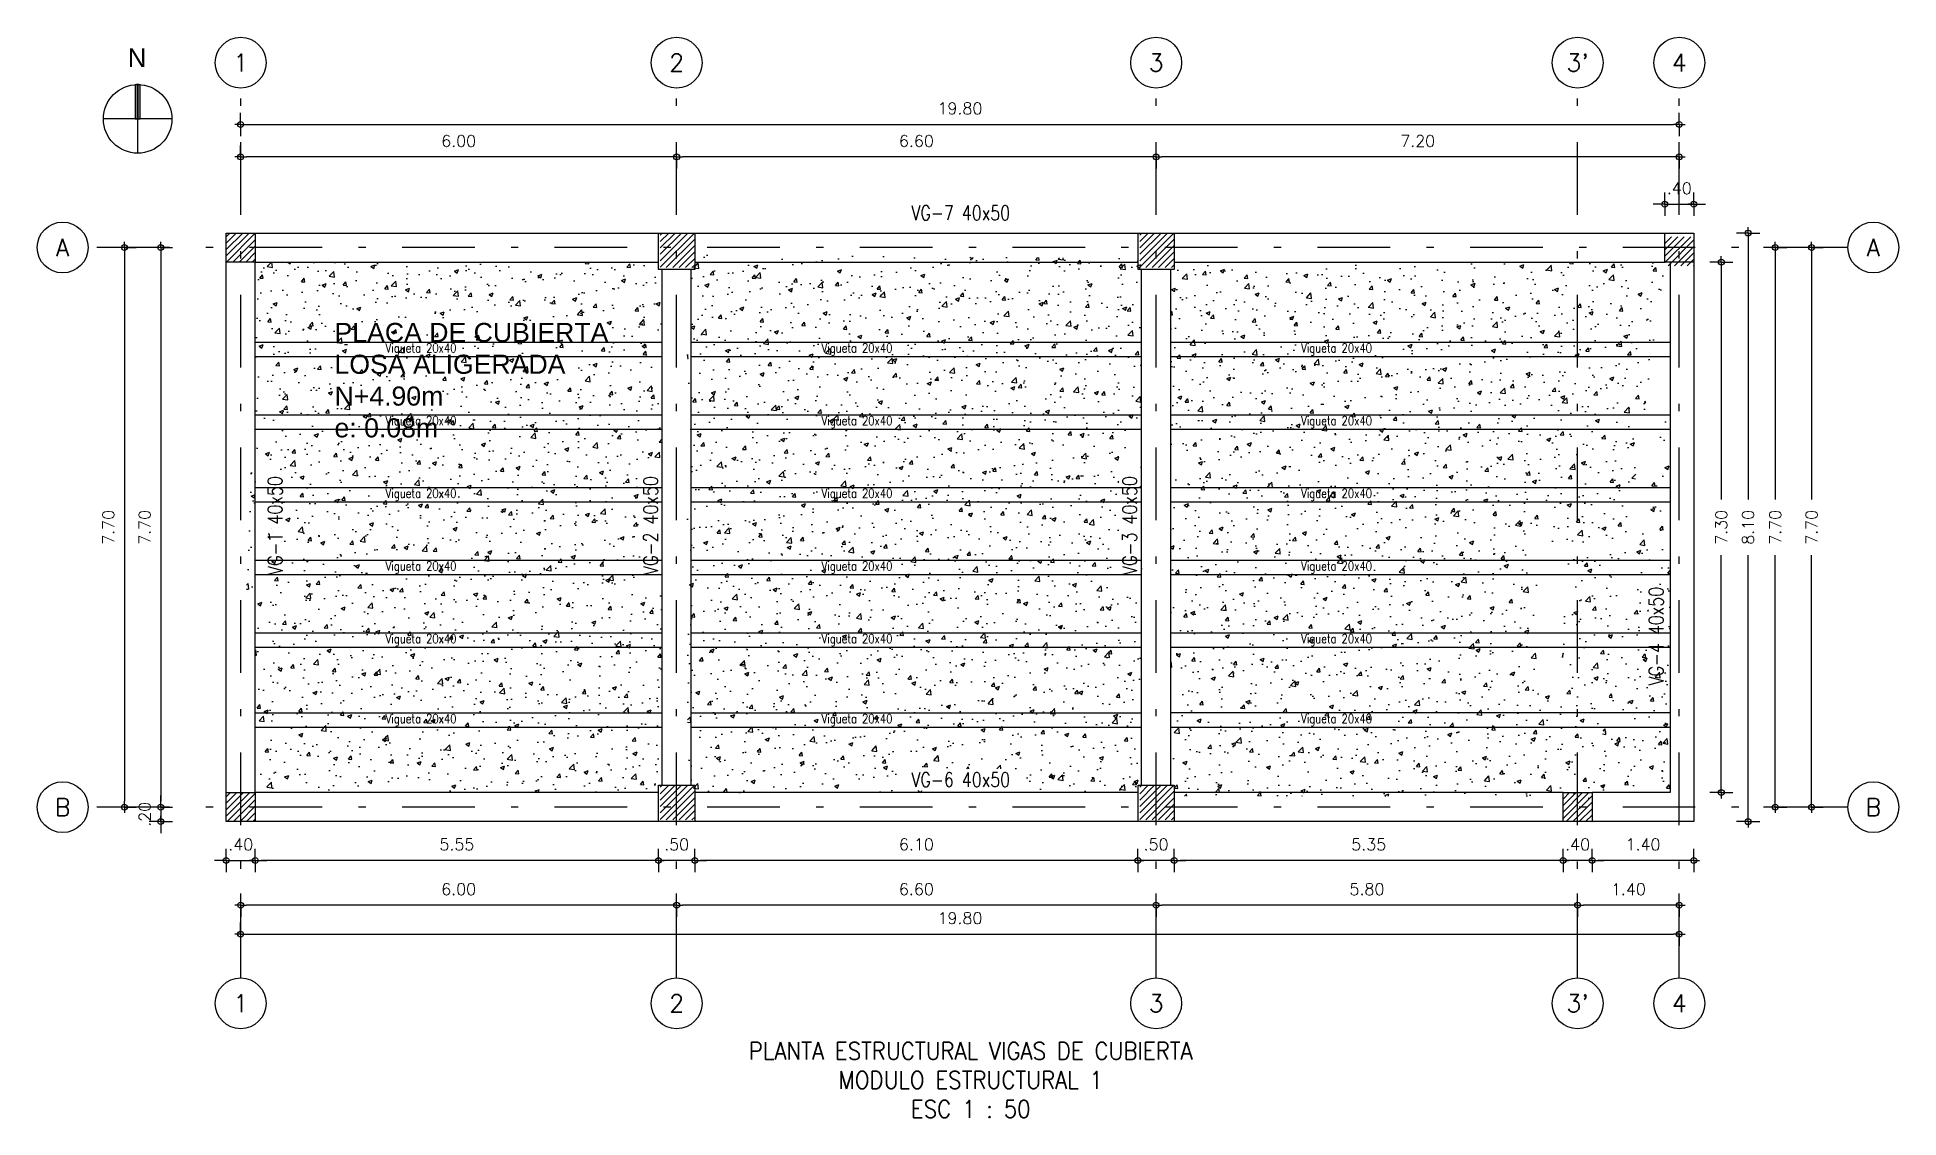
# Model space of a CAD drawing. Header units: feet. Extents: x -398 to 164, y -304 to 319.
# Drawn here: x 62.57 to 88.19, y -95.9 to -81.03 of the extents above; entities that cross this region are included whole.
import ezdxf
from ezdxf.enums import TextEntityAlignment as Align

# ---------------------------------------------------------------- set-up
doc = ezdxf.new("R2010")
doc.units = ezdxf.units.FT
doc.header["$MEASUREMENT"] = 0
doc.linetypes.add('TRAZO_Y_PUNTOX2', pattern=[2, 1, -0.5, 0, -0.5])
doc.layers.get('DEFPOINTS').update_dxf_attribs({"lineweight": 0})
for name, color, linetype in [('A-EJES', 8, 'TRAZO_Y_PUNTOX2'), ('AR', 2, 'Continuous'), ('COL-VIS', 1, 'Continuous'), ('DIM', 7, 'Continuous'), ('HATCH', 9, 'Continuous'), ('HATCH-COL', 9, 'Continuous'), ('PROV', 4, 'Continuous'), ('TX1', 60, 'Continuous'), ('VIGAS', 3, 'Continuous')]:
    doc.layers.add(name, color=color, linetype=linetype)
for name, color, linetype, lineweight in [('A_MURO', 7, 'Continuous', 40), ('A_TEXT', 154, 'Continuous', 0), ('A_TEXT-SIMB', 195, 'Continuous', 20), ('TX', 60, 'Continuous', 0)]:
    doc.layers.add(name, color=color, linetype=linetype, lineweight=lineweight)
doc.styles.add('ARIAL', font='arial.ttf')
doc.styles.add('D100N', font='romans.shx', dxfattribs={"height": 0.16})
doc.styles.add('DIM', font='arial.ttf')
doc.styles.add('ROMANS', font='romans.shx', dxfattribs={"width": 0.9})
doc.styles.add('SETEYCO', font='ROMANS.shx', dxfattribs={"width": 0.9, "height": 0.24})
doc.dimstyles.new('D100', dxfattribs={"dimtxt": 0.15, "dimasz": 0.08, "dimexe": 0, "dimexo": 0, "dimgap": 0.14, "dimtad": 1, "dimzin": 4, "dimdsep": 46, "dimtxsty": 'D100N', "dimblk1": 'DIMBLK', "dimblk2": 'DIMBLK', "dimsah": 1, "dimcen": 0.09, "dimse1": 1, "dimse2": 1, "dimclrd": 9, "dimclre": 256, "dimclrt": 256, "dimadec": 0, "dimazin": 0, "dimtfac": 6, "dimtix": 1, "dimtmove": 2, "dimatfit": 3, "dimfxl": 1, "dimtvp": 0.466667, "dimtolj": 1, "dimtzin": 4, "dimarcsym": 0})
pattern_1 = [(50, (76.04008, 0), (0.5738081, -0.0502017), [0.06, -0.66]), (355, (76.0401, 0), (-0.111001, 0.6017537), [0.048, -0.528]), (100.4514, (76.0879, -0.0042), (0.4628075, 0.5515516), [0.050992, -0.5609137]), (46.1842, (76.0401, 0.16), (0.853793, -0.132415), [0.09, -0.99]), (96.6356, (76.1112, 0.149), (0.74773, 0.779294), [0.076488, -0.84137]), (351.1842, (76.0401, 0.16), (0.7477296, 0.779295), [0.072, -0.792]), (21, (76.12008, 0.12), (0.4775256, -0.322095), [0.06, -0.66]), (326, (76.1201, 0.12), (0.1946523, 0.58012), [0.048, -0.528]), (71.4514, (76.15987, 0.09316), (0.672178, 0.2580244), [0.050992, -0.5609137]), (37.5, (76.04008, 0), (0.0097279, 0.2663151), [0, -0.5216, 0, -0.536, 0, -0.53]), (7.5, (76.04008, 0), (0.2104556, 0.3155294), [0, -0.3056, 0, -0.5096, 0, -0.202]), (327.5, (75.86168, 0), (0.42705795, -0.0180439), [0, -0.2, 0, -0.624, 0, -0.828]), (317.5, (75.78168, 0), (0.466549, 0.080084), [0, -0.26, 0, -0.4144, 0, -0.588])]

msp = doc.modelspace()

# ---------------------------------------------------------------- texts
at = {"layer": 'AR', "insert": (66.6577, -84.9608), "char_height": 0.2625, "width": 4.272752, "attachment_point": 1, "style": 'DIM'}
msp.add_mtext('PLACA DE CUBIERTA LOSA ALIGERADA N+4.90m\\Pe: 0.08m', dxfattribs=at)
at = {"layer": 'TX', "insert": (75.4146, -95.3787), "char_height": 0.24, "attachment_point": 5, "style": 'SETEYCO'}
msp.add_mtext('PLANTA ESTRUCTURAL VIGAS DE CUBIERTA\\PMODULO ESTRUCTURAL 1\\PESC 1 : 50', dxfattribs=at)
at = {"layer": 'TX1', "style": 'ROMANS', "width": 0.8}
for s, height, p in [('VG-7 40x50', 0.2, (75.2775, -83.5459)), ('Vigueta 20x40', 0.125774, (67.8492, -85.3685)), ('Vigueta 20x40', 0.125774, (73.8492, -85.3685)), ('Vigueta 20x40', 0.125774, (80.4491, -85.3681)), ('Vigueta 20x40', 0.125774, (67.8492, -86.3685)), ('Vigueta 20x40', 0.125774, (73.8492, -86.3685)), ('Vigueta 20x40', 0.125774, (80.4492, -86.3681)), ('Vigueta 20x40', 0.125774, (67.8493, -87.3685)), ('Vigueta 20x40', 0.125774, (73.8493, -87.3685)), ('Vigueta 20x40', 0.125774, (80.4492, -87.3681)), ('Vigueta 20x40', 0.125774, (67.8494, -88.3685)), ('Vigueta 20x40', 0.125774, (73.8494, -88.3685)), ('Vigueta 20x40', 0.125774, (80.4493, -88.3681)), ('Vigueta 20x40', 0.125774, (67.8494, -89.3685)), ('Vigueta 20x40', 0.125774, (73.8494, -89.3685)), ('Vigueta 20x40', 0.125774, (80.4494, -89.3681)), ('Vigueta 20x40', 0.125774, (67.8494, -90.4685)), ('Vigueta 20x40', 0.125774, (73.8494, -90.4685)), ('Vigueta 20x40', 0.125774, (80.4494, -90.4681)), ('VG-6 40x50', 0.2, (75.2775, -91.3459))]:
    msp.add_text(s, height=height, dxfattribs=at).set_placement(p, align=Align.CENTER)
for s, p in [('VG-1 40x50', (65.94, -87.7484)), ('VG-2 40x50', (71.1087, -87.7484)), ('VG-3 40x50', (77.7013, -87.7484)), ('VG-4 40x50', (84.9473, -89.2708))]:
    msp.add_text(s, height=0.2, rotation=90, dxfattribs=at).set_placement(p, align=Align.CENTER)

# ---------------------------------------------------------------- blocks, each defined once
blk = doc.blocks.new('DIMBLK')
for q in [(0, 2), (0, -2), (-1, 0), (1, 0)]:
    blk.add_line((0, 0), q)
blk.add_circle((0, 0), 0.5)
blk = doc.blocks.new('*D108')
at = {"layer": 'DEFPOINTS', "color": 0, "transparency": 16777216}
for p in [(65.117, -83.923), (64.266, -91.624), (65.816, -91.624)]:
    blk.add_point(p, dxfattribs=at)
at = {"layer": 'DIM', "color": 9, "lineweight": -2, "transparency": 16777216}
blk.add_line((64.266, -84.003), (64.266, -91.544), dxfattribs=at)
at = {"layer": 'DIM', "color": 9, "lineweight": -2, "transparency": 16777216, "xscale": 0.08, "yscale": 0.08, "zscale": 0.08}
for p, rotation in [((64.266, -83.923), 90), ((64.266, -91.624), 270)]:
    blk.add_blockref('DIMBLK', p, dxfattribs=dict(at, rotation=rotation))
at = {"layer": 'DIM', "transparency": 16777216, "insert": (64.046, -87.774), "char_height": 0.16, "attachment_point": 5, "rotation": 90, "style": 'D100N'}
blk.add_mtext('\\A1;7.70', dxfattribs=at)
blk = doc.blocks.new('*D109')
at = {"layer": 'DEFPOINTS', "color": 0, "transparency": 16777216}
for p in [(65.816, -91.624), (64.266, -91.822), (65.167, -91.822)]:
    blk.add_point(p, dxfattribs=at)
at = {"layer": 'DIM', "color": 9, "lineweight": -2, "transparency": 16777216}
for p, q in [((64.266, -91.544), (64.266, -91.464)), ((64.266, -91.624), (64.266, -91.822)), ((64.266, -91.902), (64.266, -91.982))]:
    blk.add_line(p, q, dxfattribs=at)
at = {"layer": 'DIM', "color": 9, "lineweight": -2, "transparency": 16777216, "xscale": 0.08, "yscale": 0.08, "zscale": 0.08}
for p, rotation in [((64.266, -91.624), 270), ((64.266, -91.822), 90)]:
    blk.add_blockref('DIMBLK', p, dxfattribs=dict(at, rotation=rotation))
at = {"layer": 'DIM', "transparency": 16777216, "insert": (64.046, -91.723), "char_height": 0.16, "attachment_point": 5, "rotation": 90, "style": 'D100N'}
blk.add_mtext('\\A1;.20', dxfattribs=at)
blk = doc.blocks.new('*D110')
at = {"layer": 'DEFPOINTS', "color": 0, "transparency": 16777216}
for p in [(65.117, -83.923), (63.766, -91.624), (65.117, -91.624)]:
    blk.add_point(p, dxfattribs=at)
at = {"layer": 'DIM', "color": 9, "lineweight": -2, "transparency": 16777216}
blk.add_line((63.766, -84.003), (63.766, -91.544), dxfattribs=at)
at = {"layer": 'DIM', "color": 9, "lineweight": -2, "transparency": 16777216, "xscale": 0.08, "yscale": 0.08, "zscale": 0.08}
for p, rotation in [((63.766, -83.923), 90), ((63.766, -91.624), 270)]:
    blk.add_blockref('DIMBLK', p, dxfattribs=dict(at, rotation=rotation))
at = {"layer": 'DIM', "transparency": 16777216, "insert": (63.546, -87.774), "char_height": 0.16, "attachment_point": 5, "rotation": 90, "style": 'D100N'}
blk.add_mtext('\\A1;7.70', dxfattribs=at)
blk = doc.blocks.new('*D111')
at = {"layer": 'DEFPOINTS', "color": 0, "transparency": 16777216}
for p in [(87.66, -83.923), (85.467, -91.624), (86.487, -91.624)]:
    blk.add_point(p, dxfattribs=at)
at = {"layer": 'DIM', "color": 9, "lineweight": -2, "transparency": 16777216}
for p, q in [((86.487, -84.003), (86.487, -87.39)), ((86.487, -91.544), (86.487, -88.157))]:
    blk.add_line(p, q, dxfattribs=at)
at = {"layer": 'DIM', "color": 9, "lineweight": -2, "transparency": 16777216, "xscale": 0.08, "yscale": 0.08, "zscale": 0.08}
for p, rotation in [((86.487, -83.923), 90), ((86.487, -91.624), 270)]:
    blk.add_blockref('DIMBLK', p, dxfattribs=dict(at, rotation=rotation))
at = {"layer": 'DIM', "transparency": 16777216, "insert": (86.487, -87.774), "char_height": 0.16, "attachment_point": 5, "rotation": 90, "style": 'D100N'}
blk.add_mtext('\\A1;7.70', dxfattribs=at)
blk = doc.blocks.new('*D112')
at = {"layer": 'DEFPOINTS', "color": 0, "transparency": 16777216}
for p in [(87.302, -83.923), (85.366, -91.624), (86.987, -91.624)]:
    blk.add_point(p, dxfattribs=at)
at = {"layer": 'DIM', "color": 9, "lineweight": -2, "transparency": 16777216}
for p, q in [((86.987, -84.003), (86.987, -87.39)), ((86.987, -91.544), (86.987, -88.157))]:
    blk.add_line(p, q, dxfattribs=at)
at = {"layer": 'DIM', "color": 9, "lineweight": -2, "transparency": 16777216, "xscale": 0.08, "yscale": 0.08, "zscale": 0.08}
for p, rotation in [((86.987, -83.923), 90), ((86.987, -91.624), 270)]:
    blk.add_blockref('DIMBLK', p, dxfattribs=dict(at, rotation=rotation))
at = {"layer": 'DIM', "transparency": 16777216, "insert": (86.987, -87.774), "char_height": 0.16, "attachment_point": 5, "rotation": 90, "style": 'D100N'}
blk.add_mtext('\\A1;7.70', dxfattribs=at)
blk = doc.blocks.new('*D113')
at = {"layer": 'DEFPOINTS', "color": 0, "transparency": 16777216}
for p in [(85.166, -91.624), (83.767, -91.772), (83.767, -92.974)]:
    blk.add_point(p, dxfattribs=at)
at = {"layer": 'DIM', "color": 9, "lineweight": -2, "transparency": 16777216}
blk.add_line((85.086, -92.974), (83.847, -92.974), dxfattribs=at)
at = {"layer": 'DIM', "color": 9, "lineweight": -2, "transparency": 16777216, "xscale": 0.08, "yscale": 0.08, "zscale": 0.08, "rotation": 180}
blk.add_blockref('DIMBLK', (83.767, -92.974), dxfattribs=at)
at = {"layer": 'DIM', "color": 9, "lineweight": -2, "transparency": 16777216, "xscale": 0.08, "yscale": 0.08, "zscale": 0.08}
blk.add_blockref('DIMBLK', (85.166, -92.974), dxfattribs=at)
at = {"layer": 'DIM', "transparency": 16777216, "insert": (84.467, -92.754), "char_height": 0.16, "attachment_point": 5, "style": 'D100N'}
blk.add_mtext('\\A1;1.40', dxfattribs=at)
blk = doc.blocks.new('*D114')
at = {"layer": 'DEFPOINTS', "color": 0, "transparency": 16777216}
for p in [(77.966, -91.773), (83.767, -91.772), (77.966, -92.974)]:
    blk.add_point(p, dxfattribs=at)
at = {"layer": 'DIM', "color": 9, "lineweight": -2, "transparency": 16777216}
blk.add_line((83.687, -92.974), (78.046, -92.974), dxfattribs=at)
at = {"layer": 'DIM', "color": 9, "lineweight": -2, "transparency": 16777216, "xscale": 0.08, "yscale": 0.08, "zscale": 0.08, "rotation": 180}
blk.add_blockref('DIMBLK', (77.966, -92.974), dxfattribs=at)
at = {"layer": 'DIM', "color": 9, "lineweight": -2, "transparency": 16777216, "xscale": 0.08, "yscale": 0.08, "zscale": 0.08}
blk.add_blockref('DIMBLK', (83.767, -92.974), dxfattribs=at)
at = {"layer": 'DIM', "transparency": 16777216, "insert": (80.867, -92.754), "char_height": 0.16, "attachment_point": 5, "style": 'D100N'}
blk.add_mtext('\\A1;5.80', dxfattribs=at)
blk = doc.blocks.new('*D115')
at = {"layer": 'DEFPOINTS', "color": 0, "transparency": 16777216}
for p in [(71.367, -91.822), (77.966, -91.773), (71.367, -92.974)]:
    blk.add_point(p, dxfattribs=at)
at = {"layer": 'DIM', "color": 9, "lineweight": -2, "transparency": 16777216}
blk.add_line((77.886, -92.974), (71.447, -92.974), dxfattribs=at)
at = {"layer": 'DIM', "color": 9, "lineweight": -2, "transparency": 16777216, "xscale": 0.08, "yscale": 0.08, "zscale": 0.08, "rotation": 180}
blk.add_blockref('DIMBLK', (71.367, -92.974), dxfattribs=at)
at = {"layer": 'DIM', "color": 9, "lineweight": -2, "transparency": 16777216, "xscale": 0.08, "yscale": 0.08, "zscale": 0.08}
blk.add_blockref('DIMBLK', (77.966, -92.974), dxfattribs=at)
at = {"layer": 'DIM', "transparency": 16777216, "insert": (74.667, -92.754), "char_height": 0.16, "attachment_point": 5, "style": 'D100N'}
blk.add_mtext('\\A1;6.60', dxfattribs=at)
blk = doc.blocks.new('*D116')
at = {"layer": 'DEFPOINTS', "color": 0, "transparency": 16777216}
for p in [(65.367, -91.822), (71.367, -91.822), (65.367, -92.974)]:
    blk.add_point(p, dxfattribs=at)
at = {"layer": 'DIM', "color": 9, "lineweight": -2, "transparency": 16777216}
blk.add_line((71.287, -92.974), (65.447, -92.974), dxfattribs=at)
at = {"layer": 'DIM', "color": 9, "lineweight": -2, "transparency": 16777216, "xscale": 0.08, "yscale": 0.08, "zscale": 0.08, "rotation": 180}
blk.add_blockref('DIMBLK', (65.367, -92.974), dxfattribs=at)
at = {"layer": 'DIM', "color": 9, "lineweight": -2, "transparency": 16777216, "xscale": 0.08, "yscale": 0.08, "zscale": 0.08}
blk.add_blockref('DIMBLK', (71.367, -92.974), dxfattribs=at)
at = {"layer": 'DIM', "transparency": 16777216, "insert": (68.367, -92.754), "char_height": 0.16, "attachment_point": 5, "style": 'D100N'}
blk.add_mtext('\\A1;6.00', dxfattribs=at)
blk = doc.blocks.new('*D117')
at = {"layer": 'DEFPOINTS', "color": 0, "transparency": 16777216}
for p in [(85.166, -91.624), (65.366, -91.822), (85.166, -93.372)]:
    blk.add_point(p, dxfattribs=at)
at = {"layer": 'DIM', "color": 9, "lineweight": -2, "transparency": 16777216}
blk.add_line((65.446, -93.372), (85.086, -93.372), dxfattribs=at)
at = {"layer": 'DIM', "color": 9, "lineweight": -2, "transparency": 16777216, "xscale": 0.08, "yscale": 0.08, "zscale": 0.08, "rotation": 180}
blk.add_blockref('DIMBLK', (65.366, -93.372), dxfattribs=at)
at = {"layer": 'DIM', "color": 9, "lineweight": -2, "transparency": 16777216, "xscale": 0.08, "yscale": 0.08, "zscale": 0.08}
blk.add_blockref('DIMBLK', (85.166, -93.372), dxfattribs=at)
at = {"layer": 'DIM', "transparency": 16777216, "insert": (75.266, -93.152), "char_height": 0.16, "attachment_point": 5, "style": 'D100N'}
blk.add_mtext('\\A1;19.80', dxfattribs=at)
blk = doc.blocks.new('*D118')
at = {"layer": 'DEFPOINTS', "color": 0, "transparency": 16777216}
for p in [(71.367, -82.677), (71.367, -83.722), (77.966, -83.774)]:
    blk.add_point(p, dxfattribs=at)
at = {"layer": 'DIM', "color": 9, "lineweight": -2, "transparency": 16777216}
blk.add_line((77.886, -82.677), (71.447, -82.677), dxfattribs=at)
at = {"layer": 'DIM', "color": 9, "lineweight": -2, "transparency": 16777216, "xscale": 0.08, "yscale": 0.08, "zscale": 0.08, "rotation": 180}
blk.add_blockref('DIMBLK', (71.367, -82.677), dxfattribs=at)
at = {"layer": 'DIM', "color": 9, "lineweight": -2, "transparency": 16777216, "xscale": 0.08, "yscale": 0.08, "zscale": 0.08}
blk.add_blockref('DIMBLK', (77.966, -82.677), dxfattribs=at)
at = {"layer": 'DIM', "transparency": 16777216, "insert": (74.667, -82.457), "char_height": 0.16, "attachment_point": 5, "style": 'D100N'}
blk.add_mtext('\\A1;6.60', dxfattribs=at)
blk = doc.blocks.new('*D119')
at = {"layer": 'DEFPOINTS', "color": 0, "transparency": 16777216}
for p in [(85.166, -82.229), (65.366, -83.622), (85.166, -83.774)]:
    blk.add_point(p, dxfattribs=at)
at = {"layer": 'DIM', "color": 9, "lineweight": -2, "transparency": 16777216}
blk.add_line((65.446, -82.229), (85.086, -82.229), dxfattribs=at)
at = {"layer": 'DIM', "color": 9, "lineweight": -2, "transparency": 16777216, "xscale": 0.08, "yscale": 0.08, "zscale": 0.08, "rotation": 180}
blk.add_blockref('DIMBLK', (65.366, -82.229), dxfattribs=at)
at = {"layer": 'DIM', "color": 9, "lineweight": -2, "transparency": 16777216, "xscale": 0.08, "yscale": 0.08, "zscale": 0.08}
blk.add_blockref('DIMBLK', (85.166, -82.229), dxfattribs=at)
at = {"layer": 'DIM', "transparency": 16777216, "insert": (75.266, -82.009), "char_height": 0.16, "attachment_point": 5, "style": 'D100N'}
blk.add_mtext('\\A1;19.80', dxfattribs=at)
blk = doc.blocks.new('Norte CDI')
at = {"layer": 'PROV'}
h = blk.add_hatch(color=256, dxfattribs=at)
h.dxf.hatch_style = 1
edge = h.paths.add_edge_path()
edge.add_arc((0, 0), 0.674, 85.7451, 94.2549)
edge.add_line((-0.05, 0.672), (-0.05, 0))
edge.add_line((-0.05, 0), (0.05, 0))
edge.add_line((0.05, 0), (0.05, 0.672))
for p, q in [((0.674, 0), (-0.674, 0)), ((0, -0.674), (0, 0))]:
    blk.add_line(p, q, dxfattribs=at)
blk.add_lwpolyline([(0.05, 0.672, 0.037148), (-0.05, 0.672), (-0.05, 0), (0.05, 0)], format="xyb", close=True, dxfattribs=at)
blk.add_circle((0, 0), 0.674, dxfattribs=at)
blk = doc.blocks.new('NORTE')
at = {"layer": 'A_MURO'}
blk.add_line((0.65, 0), (1.3, 0), dxfattribs=at)
at = {"layer": 'A_TEXT-SIMB'}
for p, q in [((0.65, 0.65), (0.65, -0.65)), ((0, 0), (0.65, 0))]:
    blk.add_line(p, q, dxfattribs=at)
blk.add_circle((0.65, 0), 0.65, dxfattribs=at)
at = {"layer": 'A_TEXT', "style": 'ARIAL'}
blk.add_attdef('N', text='', height=0.35, dxfattribs=at).set_placement((1.53, -0.165), align=Align.CENTER)
blk = doc.blocks.new('*D120')
at = {"layer": 'DEFPOINTS', "color": 0, "transparency": 16777216}
for p in [(77.966, -82.677), (77.966, -83.774), (85.166, -83.774)]:
    blk.add_point(p, dxfattribs=at)
at = {"layer": 'DIM', "color": 9, "lineweight": -2, "transparency": 16777216}
blk.add_line((85.086, -82.677), (78.046, -82.677), dxfattribs=at)
at = {"layer": 'DIM', "color": 9, "lineweight": -2, "transparency": 16777216, "xscale": 0.08, "yscale": 0.08, "zscale": 0.08, "rotation": 180}
blk.add_blockref('DIMBLK', (77.966, -82.677), dxfattribs=at)
at = {"layer": 'DIM', "color": 9, "lineweight": -2, "transparency": 16777216, "xscale": 0.08, "yscale": 0.08, "zscale": 0.08}
blk.add_blockref('DIMBLK', (85.166, -82.677), dxfattribs=at)
at = {"layer": 'DIM', "transparency": 16777216, "insert": (81.566, -82.457), "char_height": 0.16, "attachment_point": 5, "style": 'D100N'}
blk.add_mtext('\\A1;7.20', dxfattribs=at)
blk = doc.blocks.new('*D121')
at = {"layer": 'DEFPOINTS', "color": 0, "transparency": 16777216}
for p in [(65.366, -82.677), (65.366, -83.622), (71.367, -83.722)]:
    blk.add_point(p, dxfattribs=at)
at = {"layer": 'DIM', "color": 9, "lineweight": -2, "transparency": 16777216}
blk.add_line((71.287, -82.677), (65.446, -82.677), dxfattribs=at)
at = {"layer": 'DIM', "color": 9, "lineweight": -2, "transparency": 16777216, "xscale": 0.08, "yscale": 0.08, "zscale": 0.08, "rotation": 180}
blk.add_blockref('DIMBLK', (65.366, -82.677), dxfattribs=at)
at = {"layer": 'DIM', "color": 9, "lineweight": -2, "transparency": 16777216, "xscale": 0.08, "yscale": 0.08, "zscale": 0.08}
blk.add_blockref('DIMBLK', (71.367, -82.677), dxfattribs=at)
at = {"layer": 'DIM', "transparency": 16777216, "insert": (68.367, -82.457), "char_height": 0.16, "attachment_point": 5, "style": 'D100N'}
blk.add_mtext('\\A1;6.00', dxfattribs=at)
blk = doc.blocks.new('EJE-90', base_point=(0, -0.23))
blk.add_circle((0, 0.12), 0.35)
at = {"style": 'SETEYCO'}
blk.add_attdef('ID-EJEJE', text='', height=0.24, dxfattribs=at).set_placement((0, 0), align=Align.CENTER)
blk = doc.blocks.new('*D284')
at = {"layer": 'DEFPOINTS', "color": 0, "transparency": 16777216}
for p in [(65.167, -91.824), (65.567, -91.824), (65.567, -92.358)]:
    blk.add_point(p, dxfattribs=at)
at = {"layer": 'DIM', "color": 9, "lineweight": -2, "transparency": 16777216}
for p, q in [((65.087, -92.358), (65.007, -92.358)), ((65.167, -92.358), (65.567, -92.358)), ((65.647, -92.358), (65.727, -92.358))]:
    blk.add_line(p, q, dxfattribs=at)
at = {"layer": 'DIM', "color": 9, "lineweight": -2, "transparency": 16777216, "xscale": 0.08, "yscale": 0.08, "zscale": 0.08}
blk.add_blockref('DIMBLK', (65.167, -92.358), dxfattribs=at)
at = {"layer": 'DIM', "color": 9, "lineweight": -2, "transparency": 16777216, "xscale": 0.08, "yscale": 0.08, "zscale": 0.08, "rotation": 180}
blk.add_blockref('DIMBLK', (65.567, -92.358), dxfattribs=at)
at = {"layer": 'DIM', "transparency": 16777216, "insert": (65.367, -92.138), "char_height": 0.16, "attachment_point": 5, "style": 'D100N'}
blk.add_mtext('\\A1;.40', dxfattribs=at)
blk = doc.blocks.new('*D285')
at = {"layer": 'DEFPOINTS', "color": 0, "transparency": 16777216}
for p in [(65.567, -91.824), (71.117, -91.824), (65.567, -92.358)]:
    blk.add_point(p, dxfattribs=at)
at = {"layer": 'DIM', "color": 9, "lineweight": -2, "transparency": 16777216}
blk.add_line((71.037, -92.358), (65.647, -92.358), dxfattribs=at)
at = {"layer": 'DIM', "color": 9, "lineweight": -2, "transparency": 16777216, "xscale": 0.08, "yscale": 0.08, "zscale": 0.08, "rotation": 180}
blk.add_blockref('DIMBLK', (65.567, -92.358), dxfattribs=at)
at = {"layer": 'DIM', "color": 9, "lineweight": -2, "transparency": 16777216, "xscale": 0.08, "yscale": 0.08, "zscale": 0.08}
blk.add_blockref('DIMBLK', (71.117, -92.358), dxfattribs=at)
at = {"layer": 'DIM', "transparency": 16777216, "insert": (68.342, -92.138), "char_height": 0.16, "attachment_point": 5, "style": 'D100N'}
blk.add_mtext('\\A1;5.55', dxfattribs=at)
blk = doc.blocks.new('*D286')
at = {"layer": 'DEFPOINTS', "color": 0, "transparency": 16777216}
for p in [(71.117, -91.824), (71.617, -91.824), (71.117, -92.358)]:
    blk.add_point(p, dxfattribs=at)
at = {"layer": 'DIM', "color": 9, "lineweight": -2, "transparency": 16777216}
for p, q in [((71.037, -92.358), (70.957, -92.358)), ((71.617, -92.358), (71.117, -92.358)), ((71.697, -92.358), (71.777, -92.358))]:
    blk.add_line(p, q, dxfattribs=at)
at = {"layer": 'DIM', "color": 9, "lineweight": -2, "transparency": 16777216, "xscale": 0.08, "yscale": 0.08, "zscale": 0.08}
blk.add_blockref('DIMBLK', (71.117, -92.358), dxfattribs=at)
at = {"layer": 'DIM', "color": 9, "lineweight": -2, "transparency": 16777216, "xscale": 0.08, "yscale": 0.08, "zscale": 0.08, "rotation": 180}
blk.add_blockref('DIMBLK', (71.617, -92.358), dxfattribs=at)
at = {"layer": 'DIM', "transparency": 16777216, "insert": (71.367, -92.138), "char_height": 0.16, "attachment_point": 5, "style": 'D100N'}
blk.add_mtext('\\A1;.50', dxfattribs=at)
blk = doc.blocks.new('*D287')
at = {"layer": 'DEFPOINTS', "color": 0, "transparency": 16777216}
for p in [(71.617, -91.824), (77.716, -91.824), (71.617, -92.358)]:
    blk.add_point(p, dxfattribs=at)
at = {"layer": 'DIM', "color": 9, "lineweight": -2, "transparency": 16777216}
blk.add_line((77.636, -92.358), (71.697, -92.358), dxfattribs=at)
at = {"layer": 'DIM', "color": 9, "lineweight": -2, "transparency": 16777216, "xscale": 0.08, "yscale": 0.08, "zscale": 0.08, "rotation": 180}
blk.add_blockref('DIMBLK', (71.617, -92.358), dxfattribs=at)
at = {"layer": 'DIM', "color": 9, "lineweight": -2, "transparency": 16777216, "xscale": 0.08, "yscale": 0.08, "zscale": 0.08}
blk.add_blockref('DIMBLK', (77.716, -92.358), dxfattribs=at)
at = {"layer": 'DIM', "transparency": 16777216, "insert": (74.667, -92.138), "char_height": 0.16, "attachment_point": 5, "style": 'D100N'}
blk.add_mtext('\\A1;6.10', dxfattribs=at)
blk = doc.blocks.new('*D288')
at = {"layer": 'DEFPOINTS', "color": 0, "transparency": 16777216}
for p in [(77.716, -91.824), (78.216, -91.824), (77.716, -92.358)]:
    blk.add_point(p, dxfattribs=at)
at = {"layer": 'DIM', "color": 9, "lineweight": -2, "transparency": 16777216}
for p, q in [((77.636, -92.358), (77.556, -92.358)), ((78.216, -92.358), (77.716, -92.358)), ((78.296, -92.358), (78.376, -92.358))]:
    blk.add_line(p, q, dxfattribs=at)
at = {"layer": 'DIM', "color": 9, "lineweight": -2, "transparency": 16777216, "xscale": 0.08, "yscale": 0.08, "zscale": 0.08}
blk.add_blockref('DIMBLK', (77.716, -92.358), dxfattribs=at)
at = {"layer": 'DIM', "color": 9, "lineweight": -2, "transparency": 16777216, "xscale": 0.08, "yscale": 0.08, "zscale": 0.08, "rotation": 180}
blk.add_blockref('DIMBLK', (78.216, -92.358), dxfattribs=at)
at = {"layer": 'DIM', "transparency": 16777216, "insert": (77.966, -92.138), "char_height": 0.16, "attachment_point": 5, "style": 'D100N'}
blk.add_mtext('\\A1;.50', dxfattribs=at)
blk = doc.blocks.new('*D289')
at = {"layer": 'DEFPOINTS', "color": 0, "transparency": 16777216}
for p in [(78.216, -91.824), (83.567, -91.824), (78.216, -92.358)]:
    blk.add_point(p, dxfattribs=at)
at = {"layer": 'DIM', "color": 9, "lineweight": -2, "transparency": 16777216}
blk.add_line((83.487, -92.358), (78.296, -92.358), dxfattribs=at)
at = {"layer": 'DIM', "color": 9, "lineweight": -2, "transparency": 16777216, "xscale": 0.08, "yscale": 0.08, "zscale": 0.08, "rotation": 180}
blk.add_blockref('DIMBLK', (78.216, -92.358), dxfattribs=at)
at = {"layer": 'DIM', "color": 9, "lineweight": -2, "transparency": 16777216, "xscale": 0.08, "yscale": 0.08, "zscale": 0.08}
blk.add_blockref('DIMBLK', (83.567, -92.358), dxfattribs=at)
at = {"layer": 'DIM', "transparency": 16777216, "insert": (80.892, -92.138), "char_height": 0.16, "attachment_point": 5, "style": 'D100N'}
blk.add_mtext('\\A1;5.35', dxfattribs=at)
blk = doc.blocks.new('*D290')
at = {"layer": 'DEFPOINTS', "color": 0, "transparency": 16777216}
for p in [(83.567, -91.824), (83.967, -91.824), (83.567, -92.358)]:
    blk.add_point(p, dxfattribs=at)
at = {"layer": 'DIM', "color": 9, "lineweight": -2, "transparency": 16777216}
for p, q in [((83.487, -92.358), (83.407, -92.358)), ((83.967, -92.358), (83.567, -92.358)), ((84.047, -92.358), (84.127, -92.358))]:
    blk.add_line(p, q, dxfattribs=at)
at = {"layer": 'DIM', "color": 9, "lineweight": -2, "transparency": 16777216, "xscale": 0.08, "yscale": 0.08, "zscale": 0.08}
blk.add_blockref('DIMBLK', (83.567, -92.358), dxfattribs=at)
at = {"layer": 'DIM', "color": 9, "lineweight": -2, "transparency": 16777216, "xscale": 0.08, "yscale": 0.08, "zscale": 0.08, "rotation": 180}
blk.add_blockref('DIMBLK', (83.967, -92.358), dxfattribs=at)
at = {"layer": 'DIM', "transparency": 16777216, "insert": (83.767, -92.138), "char_height": 0.16, "attachment_point": 5, "style": 'D100N'}
blk.add_mtext('\\A1;.40', dxfattribs=at)
blk = doc.blocks.new('*D291')
at = {"layer": 'DEFPOINTS', "color": 0, "transparency": 16777216}
for p in [(83.967, -91.824), (85.366, -91.824), (83.967, -92.358)]:
    blk.add_point(p, dxfattribs=at)
at = {"layer": 'DIM', "color": 9, "lineweight": -2, "transparency": 16777216}
blk.add_line((85.286, -92.358), (84.047, -92.358), dxfattribs=at)
at = {"layer": 'DIM', "color": 9, "lineweight": -2, "transparency": 16777216, "xscale": 0.08, "yscale": 0.08, "zscale": 0.08, "rotation": 180}
blk.add_blockref('DIMBLK', (83.967, -92.358), dxfattribs=at)
at = {"layer": 'DIM', "color": 9, "lineweight": -2, "transparency": 16777216, "xscale": 0.08, "yscale": 0.08, "zscale": 0.08}
blk.add_blockref('DIMBLK', (85.366, -92.358), dxfattribs=at)
at = {"layer": 'DIM', "transparency": 16777216, "insert": (84.667, -92.138), "char_height": 0.16, "attachment_point": 5, "style": 'D100N'}
blk.add_mtext('\\A1;1.40', dxfattribs=at)
blk = doc.blocks.new('*D292')
at = {"layer": 'DEFPOINTS', "color": 0, "transparency": 16777216}
for p in [(85.366, -83.724), (86.113, -83.724), (85.291, -91.824)]:
    blk.add_point(p, dxfattribs=at)
at = {"layer": 'DIM', "color": 9, "lineweight": -2, "transparency": 16777216}
for p, q in [((86.113, -83.804), (86.113, -87.39)), ((86.113, -91.744), (86.113, -88.158))]:
    blk.add_line(p, q, dxfattribs=at)
at = {"layer": 'DIM', "color": 9, "lineweight": -2, "transparency": 16777216, "xscale": 0.08, "yscale": 0.08, "zscale": 0.08}
for p, rotation in [((86.113, -83.724), 90), ((86.113, -91.824), 270)]:
    blk.add_blockref('DIMBLK', p, dxfattribs=dict(at, rotation=rotation))
at = {"layer": 'DIM', "transparency": 16777216, "insert": (86.113, -87.774), "char_height": 0.16, "attachment_point": 5, "rotation": 90, "style": 'D100N'}
blk.add_mtext('\\A1;8.10', dxfattribs=at)
blk = doc.blocks.new('*D293')
at = {"layer": 'DEFPOINTS', "color": 0, "transparency": 16777216}
for p in [(85.366, -83.328), (84.966, -83.724), (85.366, -83.724)]:
    blk.add_point(p, dxfattribs=at)
at = {"layer": 'DIM', "color": 9, "lineweight": -2, "transparency": 16777216}
for p, q in [((84.886, -83.328), (84.806, -83.328)), ((84.966, -83.328), (85.366, -83.328)), ((85.446, -83.328), (85.526, -83.328))]:
    blk.add_line(p, q, dxfattribs=at)
at = {"layer": 'DIM', "color": 9, "lineweight": -2, "transparency": 16777216, "xscale": 0.08, "yscale": 0.08, "zscale": 0.08}
blk.add_blockref('DIMBLK', (84.966, -83.328), dxfattribs=at)
at = {"layer": 'DIM', "color": 9, "lineweight": -2, "transparency": 16777216, "xscale": 0.08, "yscale": 0.08, "zscale": 0.08, "rotation": 180}
blk.add_blockref('DIMBLK', (85.366, -83.328), dxfattribs=at)
at = {"layer": 'DIM', "transparency": 16777216, "insert": (85.166, -83.108), "char_height": 0.16, "attachment_point": 5, "style": 'D100N'}
blk.add_mtext('\\A1;.40', dxfattribs=at)
blk = doc.blocks.new('*D294')
at = {"layer": 'DEFPOINTS', "color": 0, "transparency": 16777216}
for p in [(85.366, -84.124), (85.041, -91.424), (85.745, -91.424)]:
    blk.add_point(p, dxfattribs=at)
at = {"layer": 'DIM', "color": 9, "lineweight": -2, "transparency": 16777216}
for p, q in [((85.745, -84.204), (85.745, -87.39)), ((85.745, -91.344), (85.745, -88.158))]:
    blk.add_line(p, q, dxfattribs=at)
at = {"layer": 'DIM', "color": 9, "lineweight": -2, "transparency": 16777216, "xscale": 0.08, "yscale": 0.08, "zscale": 0.08}
for p, rotation in [((85.745, -84.124), 90), ((85.745, -91.424), 270)]:
    blk.add_blockref('DIMBLK', p, dxfattribs=dict(at, rotation=rotation))
at = {"layer": 'DIM', "transparency": 16777216, "insert": (85.745, -87.774), "char_height": 0.16, "attachment_point": 5, "rotation": 90, "style": 'D100N'}
blk.add_mtext('\\A1;7.30', dxfattribs=at)

# ---------------------------------------------------------------- dimensions: what is measured, and where the dimension line sits
at = {"layer": 'DIM'}
for base, p1, p2, picture, middle in [((85.1665, -82.2293), (65.3664, -83.6221), (85.1665, -83.7741), '*D119', (75.2664, -82.0093)), ((65.3664, -82.6773), (71.3668, -83.7221), (65.3664, -83.6221), '*D121', (68.3666, -82.4573)), ((71.3668, -82.6773), (77.9665, -83.7741), (71.3668, -83.7221), '*D118', (74.6666, -82.4573)), ((77.9665, -82.6773), (85.1665, -83.7741), (77.9665, -83.7741), '*D120', (81.5665, -82.4573)), ((85.1665, -93.372), (65.3664, -91.8222), (85.1665, -91.6241), '*D117', (75.2664, -93.152)), ((83.7667, -92.9741), (85.1665, -91.6241), (83.7667, -91.7721), '*D113', (84.4666, -92.7541)), ((65.3668, -92.9741), (71.3668, -91.8221), (65.3668, -91.8222), '*D116', (68.3668, -92.7541)), ((71.3668, -92.9741), (77.9665, -91.7729), (71.3668, -91.8221), '*D115', (74.6666, -92.7541)), ((77.9665, -92.9741), (83.7667, -91.7721), (77.9665, -91.7729), '*D114', (80.8666, -92.7541))]:
    dim = msp.add_linear_dim(base=base, p1=p1, p2=p2, dimstyle='D100', dxfattribs=at)
    dim.commit()
    dim.dimension.update_dxf_attribs({"geometry": picture, "text_midpoint": middle})
for base, p1, p2, picture, middle in [((85.3665, -83.3282), (84.9665, -83.7245), (85.3665, -83.7245), '*D293', (85.1665, -83.1082)), ((65.5668, -92.358), (65.1668, -91.8241), (65.5668, -91.8241), '*D284', (65.3668, -92.138)), ((65.5668, -92.358), (71.1168, -91.8239), (65.5668, -91.824), '*D285', (68.3418, -92.138)), ((71.1168, -92.358), (71.6168, -91.8239), (71.1168, -91.8239), '*D286', (71.3668, -92.138)), ((71.6168, -92.358), (77.7165, -91.8238), (71.6168, -91.8239), '*D287', (74.6666, -92.138)), ((77.7165, -92.358), (78.2165, -91.8238), (77.7165, -91.8238), '*D288', (77.9665, -92.138)), ((78.2165, -92.358), (83.5667, -91.8241), (78.2165, -91.8241), '*D289', (80.8916, -92.138)), ((83.5667, -92.358), (83.9667, -91.8241), (83.5667, -91.8241), '*D290', (83.7667, -92.138)), ((83.9667, -92.358), (85.3665, -91.8241), (83.9667, -91.8241), '*D291', (84.6666, -92.138))]:
    dim = msp.add_linear_dim(base=base, p1=p1, p2=p2, dimstyle='D100', override={"dimfxl": 0}, dxfattribs=at)
    dim.commit()
    dim.dimension.update_dxf_attribs({"geometry": picture, "text_midpoint": middle})
for base, p1, p2, picture, middle in [((86.1128, -83.7245), (85.2915, -91.8241), (85.3665, -83.7245), '*D292', (86.1128, -87.7743)), ((85.745, -91.4241), (85.3665, -84.1245), (85.0415, -91.4241), '*D294', (85.745, -87.7743))]:
    dim = msp.add_linear_dim(base=base, p1=p1, p2=p2, angle=90, dimstyle='D100', override={"dimfxl": 0}, dxfattribs=at)
    dim.commit()
    dim.dimension.update_dxf_attribs({"geometry": picture, "text_midpoint": middle, "dimtype": 160})
for base, p1, p2, picture, middle in [((63.7664, -91.6241), (65.1167, -83.9233), (65.1167, -91.6241), '*D110', (63.5464, -87.7737)), ((64.2664, -91.6241), (65.1167, -83.9233), (65.8165, -91.6241), '*D108', (64.0464, -87.7737)), ((64.2664, -91.8222), (65.8165, -91.6241), (65.1668, -91.8222), '*D109', (64.0464, -91.7231))]:
    dim = msp.add_linear_dim(base=base, p1=p1, p2=p2, angle=90, dimstyle='D100', dxfattribs=at)
    dim.commit()
    dim.dimension.update_dxf_attribs({"geometry": picture, "text_midpoint": middle})
for base, p1, p2, picture, middle in [((86.9871, -91.6241), (87.3019, -83.9233), (85.3665, -91.6241), '*D112', (86.9871, -87.7737)), ((86.4871, -91.6241), (87.6597, -83.9233), (85.4667, -91.6241), '*D111', (86.4871, -87.7737))]:
    dim = msp.add_linear_dim(base=base, p1=p1, p2=p2, angle=90, dimstyle='D100', dxfattribs=at)
    dim.commit()
    dim.dimension.update_dxf_attribs({"geometry": picture, "text_midpoint": middle, "dimtype": 160})

# ---------------------------------------------------------------- hatches: boundary and pattern name
at = {"layer": 'HATCH'}
h = msp.add_hatch(dxfattribs=at)
h.set_pattern_fill('AR-CONC', color=256, scale=0.08)
h.set_pattern_definition(pattern_1)
h.paths.add_polyline_path([(71.8116, -84.0241), (71.5668, -84.0241), (71.5668, -84.1221), (71.5168, -84.1221), (71.5168, -91.4221), (71.5668, -91.4221), (71.6132, -91.4242), (77.7257, -91.4242), (77.7667, -91.4239), (77.7665, -91.213), (77.7665, -84.4746), (77.7665, -84.1741), (77.7665, -84.0741)])
h.paths.add_polyline_path([(74.477, -91.3959), (76.078, -91.3959), (76.078, -91.0959), (74.477, -91.0959)], flags=16)
h.paths.add_polyline_path([(77.7513, -88.6327), (77.7513, -86.8641), (77.4513, -86.8641), (77.4513, -88.6327)], flags=16)
h.paths.add_polyline_path([(73.3519, -88.6167), (75.9782, -88.6167)], flags=16)
h = msp.add_hatch(dxfattribs=at)
h.set_pattern_fill('AR-CONC', color=256, scale=0.08)
h.set_pattern_definition(pattern_1)
h.paths.add_polyline_path([(65.5664, -84.1233), (65.5664, -91.3162), (65.5668, -91.4222), (65.6512, -91.4242), (70.9989, -91.4242), (71.1668, -91.4242), (71.1668, -91.4221), (71.1668, -84.1245), (71.1668, -84.1221), (71.1668, -84.1245)])
h.paths.add_polyline_path([(71.1587, -88.6327), (71.1587, -86.8641), (70.8587, -86.8641), (70.8587, -88.6327)], flags=16)
h.paths.add_polyline_path([(65.7473, -88.6327), (65.7473, -86.8641), (65.4473, -86.8641), (65.4473, -88.6327)])
h.paths.add_polyline_path([(66.8086, -88.6167), (69.4349, -88.6167)], flags=16)
h = msp.add_hatch(dxfattribs=at)
h.set_pattern_fill('AR-CONC', color=256, scale=0.08)
h.set_pattern_definition(pattern_1)
h.paths.add_polyline_path([(78.5065, -84.1741), (78.1665, -84.1741), (78.1665, -84.2728), (78.1665, -91.2875), (78.1667, -91.3729), (78.1667, -91.4729), (83.5667, -91.4721), (83.5667, -91.3721), (83.9529, -91.586), (84.9665, -84.1245)])
h.paths.add_polyline_path([(83.5582, -90.0014), (83.5582, -87.9872), (83.2011, -87.9872), (83.2011, -90.0014)], flags=16)
h = msp.add_hatch(dxfattribs=at)
h.set_pattern_fill('AR-CONC', color=256, scale=0.08)
h.set_pattern_definition(pattern_1)
h.paths.add_polyline_path([(83.9708, -91.4027), (83.9667, -91.4241), (85.0415, -91.4241), (85.0415, -85.7875), (84.8814, -86.6038), (84.4507, -88.7201)])
h.paths.add_polyline_path([(84.9973, -88.6327), (84.948, -89.2708), (84.7973, -89.2708), (84.6973, -88.6327)], flags=16)
at = {"layer": 'HATCH-COL'}
h = msp.add_hatch(dxfattribs=at)
h.set_pattern_fill('ANSI31', color=256, scale=0.5)
h.set_pattern_definition([(45, (140.41768, 0.05086), (-0.044194174, 0.044194174), [])])
h.paths.add_polyline_path([(65.1664, -84.1233), (65.1664, -83.7233), (65.5664, -83.7233), (65.5664, -84.1233)])
h = msp.add_hatch(dxfattribs=at)
h.set_pattern_fill('ANSI31', color=256, scale=0.5)
h.set_pattern_definition([(45, (146.393024, 7.67465), (-0.044194174, 0.044194174), [])])
h.paths.add_polyline_path([(71.1418, -84.1995), (71.1418, -83.7245), (71.6168, -83.7245), (71.6168, -84.1995)])
h = msp.add_hatch(dxfattribs=at)
h.set_pattern_fill('ANSI31', color=256, scale=0.5)
h.set_pattern_definition([(45, (152.99273, 7.67465), (-0.044194174, 0.044194174), [])])
h.paths.add_polyline_path([(77.7415, -84.1995), (77.7415, -83.7245), (78.2165, -83.7245), (78.2165, -84.1995)])
h = msp.add_hatch(dxfattribs=at)
h.set_pattern_fill('ANSI31', color=256, scale=0.5)
h.set_pattern_definition([(45, (163.55726, 0.823893), (-0.044194174, 0.044194174), [])])
h.paths.add_polyline_path([(84.9665, -84.1741), (84.9665, -83.7741), (85.3665, -83.7741), (85.3665, -84.1741)])
h = msp.add_hatch(dxfattribs=at)
h.set_pattern_fill('ANSI31', color=256, scale=0.5)
h.set_pattern_definition([(45, (145.91801, 0.05195), (-0.044194174, 0.044194174), [])])
h.paths.add_polyline_path([(65.1668, -91.8222), (65.1668, -91.4222), (65.5668, -91.4222), (65.5668, -91.8222)])
h = msp.add_hatch(dxfattribs=at)
h.set_pattern_fill('ANSI31', color=256, scale=0.5)
h.set_pattern_definition([(45, (146.39302, 0.07523), (-0.044194174, 0.044194174), [])])
h.paths.add_polyline_path([(71.1418, -91.7989), (71.1418, -91.3239), (71.6168, -91.3239), (71.6168, -91.7989)])
h = msp.add_hatch(dxfattribs=at)
h.set_pattern_fill('ANSI31', color=256, scale=0.5)
h.set_pattern_definition([(45, (152.99273, 0.07527), (-0.044194174, 0.044194174), [])])
h.paths.add_polyline_path([(77.7415, -91.7988), (77.7415, -91.3238), (78.2165, -91.3238), (78.2165, -91.7988)])
h = msp.add_hatch(dxfattribs=at)
h.set_pattern_fill('ANSI31', color=256, scale=0.5)
h.set_pattern_definition([(45, (145.168024, 0.05), (-0.044194174, 0.044194174), [])])
h.paths.add_polyline_path([(83.5667, -91.8241), (83.5667, -91.4241), (83.9667, -91.4241), (83.9667, -91.8241)])

# ---------------------------------------------------------------- linework, layer by layer
at = {"layer": 'A-EJES'}
for points in [[(65.3664, -93.9741), (65.3664, -81.7293)], [(71.3668, -93.9741), (71.3668, -81.7293)], [(77.9665, -93.9741), (77.9665, -81.7293)], [(83.7667, -93.9744), (83.7667, -81.7296)], [(85.1665, -93.9741), (85.1665, -81.7293)], [(87.4871, -83.9233), (63.2664, -83.9233)], [(87.4871, -91.6241), (63.2664, -91.6241)]]:
    msp.add_lwpolyline(points, dxfattribs=at)
at = {"layer": 'COL-VIS'}
for points in [[(65.1664, -84.1233), (65.1664, -83.7233), (65.5664, -83.7233), (65.5664, -84.1233)], [(71.1168, -83.7245), (71.6168, -83.7245), (71.6168, -84.2245), (71.1168, -84.2245)], [(77.7165, -83.7245), (78.2165, -83.7245), (78.2165, -84.2245), (77.7165, -84.2245)], [(84.9665, -84.1245), (84.9665, -83.7245), (85.3665, -83.7245), (85.3665, -84.1245)], [(65.1668, -91.8241), (65.1668, -91.4241), (65.5668, -91.4241), (65.5668, -91.8241)], [(71.1168, -91.3239), (71.6168, -91.3239), (71.6168, -91.8239), (71.1168, -91.8239)], [(77.7165, -91.3238), (78.2165, -91.3238), (78.2165, -91.8238), (77.7165, -91.8238)], [(83.5667, -91.8241), (83.5667, -91.4241), (83.9667, -91.4241), (83.9667, -91.8241)]]:
    msp.add_lwpolyline(points, close=True, dxfattribs=at)
at = {"layer": 'DIM'}
msp.add_line((65.5667, -89.4242), (65.5667, -89.2242), dxfattribs=at)
at = {"layer": 'VIGAS'}
for p, q in [((85.0415, -84.1245), (85.0415, -91.4241)), ((65.5665, -85.2242), (71.1665, -85.2242)), ((71.5665, -85.2242), (77.7664, -85.2242)), ((78.1664, -85.2239), (85.0412, -85.2239)), ((65.5665, -85.4242), (71.1665, -85.4242)), ((71.5665, -85.4242), (77.7664, -85.4242)), ((78.1664, -85.4239), (85.0412, -85.4239)), ((65.5666, -86.2242), (71.1666, -86.2242)), ((71.5666, -86.2242), (77.7665, -86.2242)), ((78.1665, -86.2239), (85.0413, -86.2239)), ((65.5666, -86.4242), (71.1666, -86.4242)), ((71.5666, -86.4242), (77.7665, -86.4242)), ((78.1665, -86.4239), (85.0413, -86.4239)), ((65.5666, -87.2242), (71.1666, -87.2242)), ((71.5666, -87.2242), (77.7666, -87.2242)), ((78.1666, -87.2239), (85.0413, -87.2239)), ((65.5666, -87.4242), (71.1666, -87.4242)), ((71.5666, -87.4242), (77.7666, -87.4242)), ((78.1666, -87.4239), (85.0413, -87.4239)), ((65.5667, -88.2242), (71.1667, -88.2242)), ((71.5667, -88.2242), (77.7666, -88.2242)), ((78.1666, -88.2239), (85.0414, -88.2239)), ((65.5667, -88.4242), (71.1667, -88.4242)), ((71.5667, -88.4242), (77.7666, -88.4242)), ((78.1666, -88.4239), (85.0414, -88.4239)), ((65.5667, -89.2242), (71.1668, -89.2242)), ((71.5668, -89.2242), (77.7667, -89.2242)), ((78.1667, -89.2239), (85.0415, -89.2239)), ((65.5667, -89.4242), (71.1668, -89.4242)), ((71.5668, -89.4242), (77.7667, -89.4242)), ((78.1667, -89.4239), (85.0415, -89.4239)), ((65.5667, -90.3242), (71.1668, -90.3242)), ((71.5668, -90.3242), (77.7667, -90.3242)), ((78.1667, -90.3239), (85.0415, -90.3239)), ((65.5667, -90.5242), (71.1668, -90.5242)), ((71.5668, -90.5242), (77.7667, -90.5242)), ((78.1667, -90.5239), (85.0415, -90.5239)), ((85.0415, -91.4241), (83.9667, -91.4241))]:
    msp.add_line(p, q, dxfattribs=at)
for points in [[(65.5664, -83.7245), (71.1668, -83.7245)], [(71.5668, -83.7245), (77.7665, -83.7245)], [(78.1665, -83.7245), (84.9665, -83.7245)], [(65.1664, -91.423), (65.1664, -84.1233)], [(65.5664, -91.423), (65.5664, -84.1233)], [(65.5664, -84.1245), (71.1168, -84.1245)], [(71.1668, -91.3239), (71.1668, -84.2245)], [(71.5668, -91.3239), (71.5668, -84.2245)], [(71.6168, -84.1245), (77.7165, -84.1245)], [(77.7667, -91.3238), (77.7667, -84.2245)], [(78.1665, -91.3238), (78.1665, -84.2245)], [(78.2165, -84.1245), (84.9665, -84.1245)], [(85.3665, -84.1245), (85.3665, -91.8241), (83.9667, -91.8241)], [(71.1168, -91.4242), (65.5667, -91.4242)], [(77.7165, -91.4242), (71.6168, -91.4242)], [(83.5667, -91.4241), (78.2165, -91.4242)], [(71.1668, -91.824), (65.5668, -91.8241)], [(77.7667, -91.8239), (71.5668, -91.8239)], [(83.5667, -91.8237), (78.1667, -91.8239)]]:
    msp.add_lwpolyline(points, dxfattribs=at)

# ---------------------------------------------------------------- block references
ref = msp.add_blockref('NORTE', (63.9492, -82.6248), dxfattribs=dict(xscale=0.7257532145892001, yscale=0.7257532145892001, zscale=0.7257532145892001, rotation=90))
ref.add_attrib('N', 'N', dxfattribs={"layer": 'A_TEXT', "height": 0.254, "style": 'ARIAL'}).set_placement((64.0687, -81.5144), align=Align.BOTTOM_RIGHT)
for p, values in [((65.3664, -81.7293), {'ID-EJEJE': '1'}), ((71.3668, -81.7293), {'ID-EJEJE': '2'}), ((77.9665, -81.7293), {'ID-EJEJE': '3'}), ((83.7667, -81.7296), {'ID-EJEJE': "3'"}), ((85.1665, -81.7293), {'ID-EJEJE': '4'}), ((62.9164, -84.2733), {'ID-EJEJE': 'A'}), ((87.8371, -84.2733), {'ID-EJEJE': 'A'}), ((62.9164, -91.9741), {'ID-EJEJE': 'B'}), ((87.8371, -91.9741), {'ID-EJEJE': 'B'}), ((65.3664, -94.6741), {'ID-EJEJE': '1'}), ((71.3668, -94.6741), {'ID-EJEJE': '2'}), ((77.9665, -94.6741), {'ID-EJEJE': '3'}), ((83.7667, -94.6744), {'ID-EJEJE': "3'"}), ((85.1665, -94.6741), {'ID-EJEJE': '4'})]:
    msp.add_blockref('EJE-90', p).add_auto_attribs(values)
at = {"layer": 'PROV', "xscale": 0.7000000000000001, "yscale": 0.7000000000000001, "zscale": 0.7000000000000001}
msp.add_blockref('Norte CDI', (63.9492, -82.1531), dxfattribs=at)

msp.set_redraw_order([(e.dxf.handle, doc.entitydb.next_handle()) for e in msp.query("TEXT MTEXT ATTDEF DIMENSION ARC_DIMENSION")])  # texts and dimensions are drawn at this point

doc.saveas('drawing.dxf')
